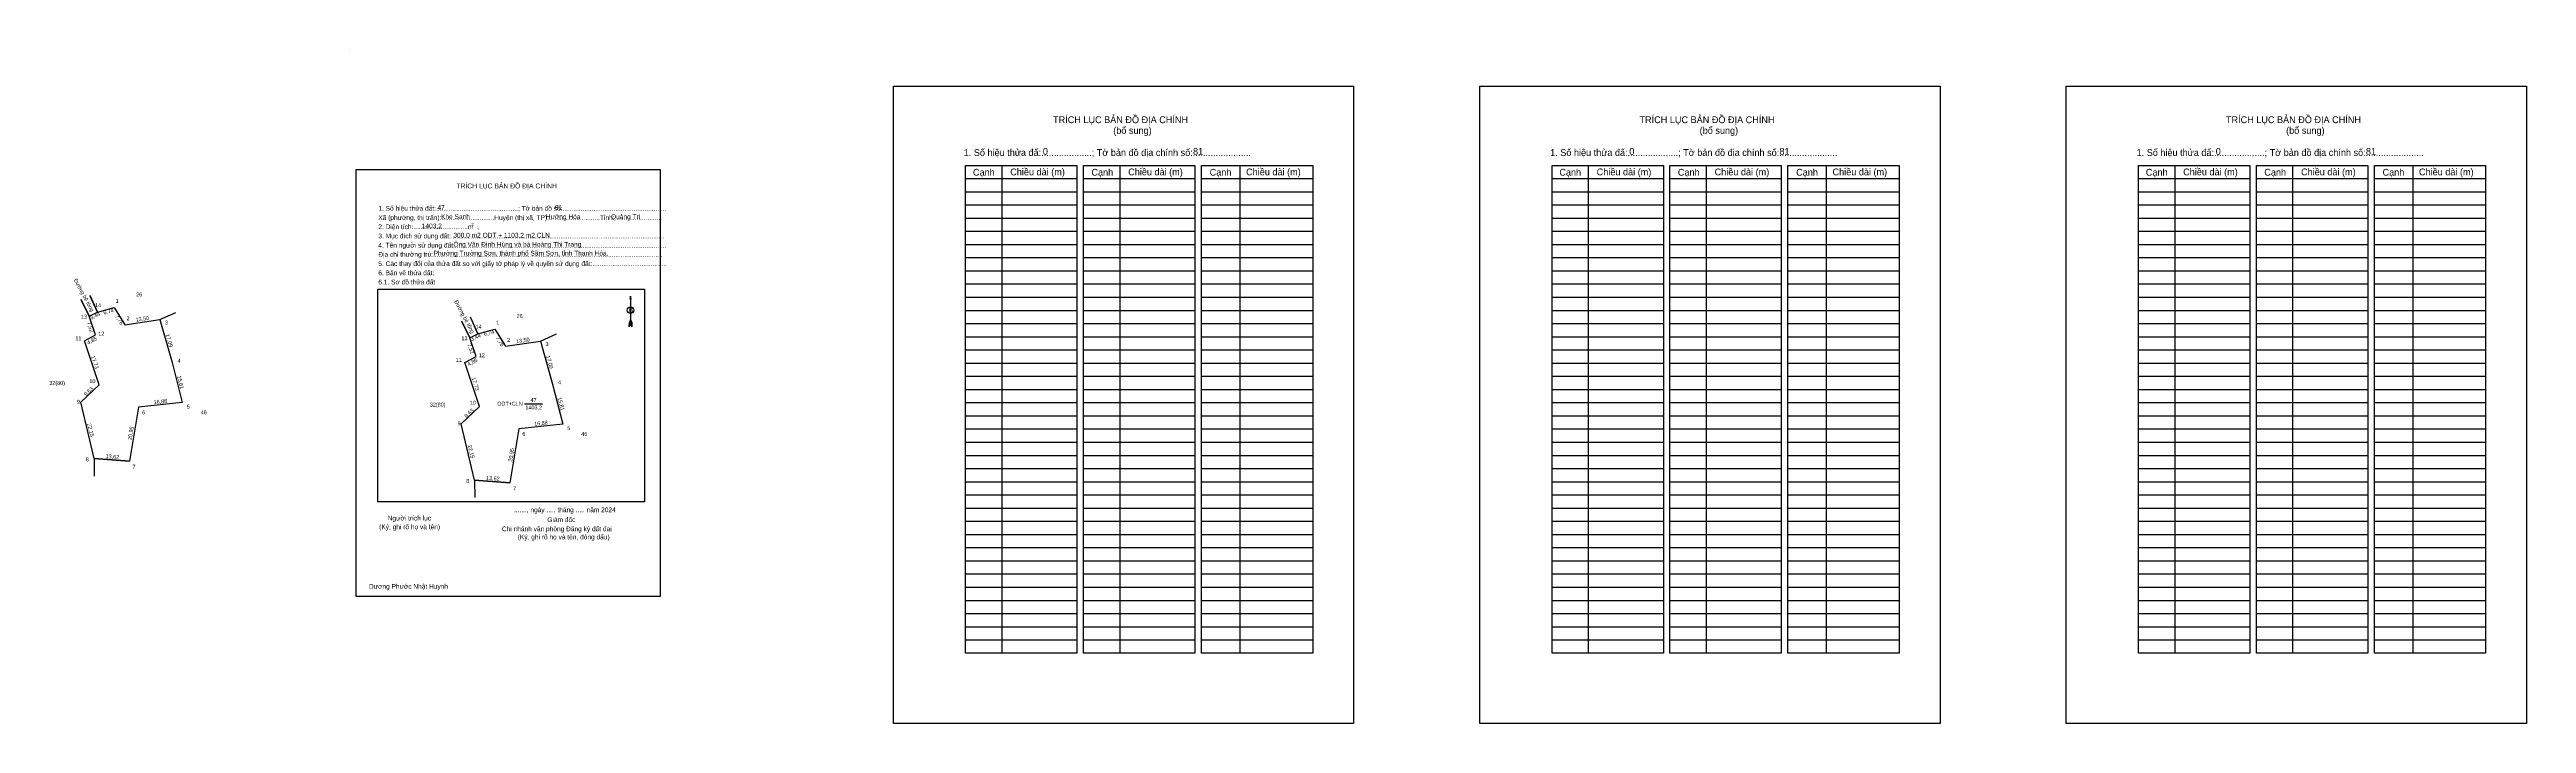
# Model space of a CAD drawing. Extents: x 551851 to 552799, y 1838813 to 1839071.
import ezdxf

# ---------------------------------------------------------------- set-up
doc = ezdxf.new("R2010")
doc.units = 0
for name, color, linetype in [('Level 1', 7, 'Continuous'), ('Level 10', 7, 'Continuous'), ('Level 13', 7, 'Continuous'), ('Level 15', 7, 'Continuous'), ('Level 2', 7, 'Continuous'), ('Level 23', 7, 'Continuous'), ('Level 27', 7, 'Continuous'), ('Level 36', 7, 'Continuous'), ('Level 49', 7, 'Continuous'), ('Level 5', 7, 'Continuous'), ('Level 6', 7, 'Continuous'), ('Level 9', 7, 'Continuous')]:
    doc.layers.add(name, color=color, linetype=linetype)

msp = doc.modelspace()

# ---------------------------------------------------------------- linework, layer by layer
at = {"layer": 'Level 1'}
for p, q in [((551965.79, 1839070.52), (551965.79, 1839070.52)), ((552174.2, 1839056.46), (552174.2, 1839056.46)), ((552215.75, 1839026.23), (552215.75, 1838839.65)), ((552260.89, 1839026.23), (552260.89, 1838839.65)), ((552306.88, 1839026.23), (552306.88, 1838839.65)), ((552440.28, 1839026.23), (552440.28, 1838839.65)), ((552485.42, 1839026.23), (552485.42, 1838839.65)), ((552531.4, 1839026.23), (552531.4, 1838839.65)), ((552664.8, 1839026.23), (552664.8, 1838839.65)), ((552709.94, 1839026.23), (552709.94, 1838839.65)), ((552755.93, 1839026.23), (552755.93, 1838839.65)), ((552201.88, 1839021.19), (552244.49, 1839021.19)), ((552201.88, 1839016.14), (552244.49, 1839016.14)), ((552247.03, 1839021.19), (552289.64, 1839021.19)), ((552247.03, 1839016.14), (552289.64, 1839016.14)), ((552292.17, 1839021.19), (552334.78, 1839021.19)), ((552292.17, 1839016.14), (552334.78, 1839016.14)), ((552426.41, 1839021.19), (552469.02, 1839021.19)), ((552426.41, 1839016.14), (552469.02, 1839016.14)), ((552471.55, 1839021.19), (552514.16, 1839021.19)), ((552471.55, 1839016.14), (552514.16, 1839016.14)), ((552516.7, 1839021.19), (552559.31, 1839021.19)), ((552516.7, 1839016.14), (552559.31, 1839016.14)), ((552650.93, 1839021.19), (552693.54, 1839021.19)), ((552650.93, 1839016.14), (552693.54, 1839016.14)), ((552696.08, 1839021.19), (552738.69, 1839021.19)), ((552696.08, 1839016.14), (552738.69, 1839016.14)), ((552741.22, 1839021.19), (552783.83, 1839021.19)), ((552741.22, 1839016.14), (552783.83, 1839016.14)), ((552201.88, 1839011.1), (552244.49, 1839011.1)), ((552201.88, 1839006.06), (552244.49, 1839006.06)), ((552247.03, 1839011.1), (552289.64, 1839011.1)), ((552247.03, 1839006.06), (552289.64, 1839006.06)), ((552292.17, 1839011.1), (552334.78, 1839011.1)), ((552292.17, 1839006.06), (552334.78, 1839006.06)), ((552426.41, 1839011.1), (552469.02, 1839011.1)), ((552426.41, 1839006.06), (552469.02, 1839006.06)), ((552471.55, 1839011.1), (552514.16, 1839011.1)), ((552471.55, 1839006.06), (552514.16, 1839006.06)), ((552516.7, 1839011.1), (552559.31, 1839011.1)), ((552516.7, 1839006.06), (552559.31, 1839006.06)), ((552650.93, 1839011.1), (552693.54, 1839011.1)), ((552650.93, 1839006.06), (552693.54, 1839006.06)), ((552696.08, 1839011.1), (552738.69, 1839011.1)), ((552696.08, 1839006.06), (552738.69, 1839006.06)), ((552741.22, 1839011.1), (552783.83, 1839011.1)), ((552741.22, 1839006.06), (552783.83, 1839006.06)), ((552201.88, 1839001.02), (552244.49, 1839001.02)), ((552201.88, 1838995.97), (552244.49, 1838995.97)), ((552247.03, 1839001.02), (552289.64, 1839001.02)), ((552247.03, 1838995.97), (552289.64, 1838995.97)), ((552292.17, 1839001.02), (552334.78, 1839001.02)), ((552292.17, 1838995.97), (552334.78, 1838995.97)), ((552426.41, 1839001.02), (552469.02, 1839001.02)), ((552426.41, 1838995.97), (552469.02, 1838995.97)), ((552471.55, 1839001.02), (552514.16, 1839001.02)), ((552471.55, 1838995.97), (552514.16, 1838995.97)), ((552516.7, 1839001.02), (552559.31, 1839001.02)), ((552516.7, 1838995.97), (552559.31, 1838995.97)), ((552650.93, 1839001.02), (552693.54, 1839001.02)), ((552650.93, 1838995.97), (552693.54, 1838995.97)), ((552696.08, 1839001.02), (552738.69, 1839001.02)), ((552696.08, 1838995.97), (552738.69, 1838995.97)), ((552741.22, 1839001.02), (552783.83, 1839001.02)), ((552741.22, 1838995.97), (552783.83, 1838995.97)), ((552201.88, 1838990.93), (552244.49, 1838990.93)), ((552201.88, 1838985.89), (552244.49, 1838985.89)), ((552247.03, 1838990.93), (552289.64, 1838990.93)), ((552247.03, 1838985.89), (552289.64, 1838985.89)), ((552292.17, 1838990.93), (552334.78, 1838990.93)), ((552292.17, 1838985.89), (552334.78, 1838985.89)), ((552426.41, 1838990.93), (552469.02, 1838990.93)), ((552426.41, 1838985.89), (552469.02, 1838985.89)), ((552471.55, 1838990.93), (552514.16, 1838990.93)), ((552471.55, 1838985.89), (552514.16, 1838985.89)), ((552516.7, 1838990.93), (552559.31, 1838990.93)), ((552516.7, 1838985.89), (552559.31, 1838985.89)), ((552650.93, 1838990.93), (552693.54, 1838990.93)), ((552650.93, 1838985.89), (552693.54, 1838985.89)), ((552696.08, 1838990.93), (552738.69, 1838990.93)), ((552696.08, 1838985.89), (552738.69, 1838985.89)), ((552741.22, 1838990.93), (552783.83, 1838990.93)), ((552741.22, 1838985.89), (552783.83, 1838985.89)), ((551968.22, 1838978.7), (551968.22, 1838978.7)), ((552201.88, 1838980.85), (552244.49, 1838980.85)), ((552247.03, 1838980.85), (552289.64, 1838980.85)), ((552292.17, 1838980.85), (552334.78, 1838980.85)), ((552426.41, 1838980.85), (552469.02, 1838980.85)), ((552471.55, 1838980.85), (552514.16, 1838980.85)), ((552516.7, 1838980.85), (552559.31, 1838980.85)), ((552650.93, 1838980.85), (552693.54, 1838980.85)), ((552696.08, 1838980.85), (552738.69, 1838980.85)), ((552741.22, 1838980.85), (552783.83, 1838980.85)), ((552073.57, 1838967.26), (552073.13, 1838966.17)), ((552073.57, 1838976.15), (552073.57, 1838965.5)), ((552073.57, 1838967.26), (552074.02, 1838966.17)), ((552073.57, 1838967.1), (552074.02, 1838966.01)), ((552073.57, 1838966.95), (552074.02, 1838965.86)), ((552201.88, 1838975.8), (552244.49, 1838975.8)), ((552201.88, 1838970.76), (552244.49, 1838970.76)), ((552247.03, 1838975.8), (552289.64, 1838975.8)), ((552247.03, 1838970.76), (552289.64, 1838970.76)), ((552292.17, 1838975.8), (552334.78, 1838975.8)), ((552292.17, 1838970.76), (552334.78, 1838970.76)), ((552426.41, 1838975.8), (552469.02, 1838975.8)), ((552426.41, 1838970.76), (552469.02, 1838970.76)), ((552471.55, 1838975.8), (552514.16, 1838975.8)), ((552471.55, 1838970.76), (552514.16, 1838970.76)), ((552516.7, 1838975.8), (552559.31, 1838975.8)), ((552516.7, 1838970.76), (552559.31, 1838970.76)), ((552650.93, 1838975.8), (552693.54, 1838975.8)), ((552650.93, 1838970.76), (552693.54, 1838970.76)), ((552696.08, 1838975.8), (552738.69, 1838975.8)), ((552696.08, 1838970.76), (552738.69, 1838970.76)), ((552741.22, 1838975.8), (552783.83, 1838975.8)), ((552741.22, 1838970.76), (552783.83, 1838970.76)), ((552073.1, 1838964.41), (552073.13, 1838966.17)), ((552073.57, 1838965.5), (552073.1, 1838964.41)), ((552073.57, 1838966.8), (552074.03, 1838965.7)), ((552073.57, 1838966.64), (552074.03, 1838965.54)), ((552073.57, 1838966.49), (552074.03, 1838965.39)), ((552073.57, 1838966.34), (552074.03, 1838965.23)), ((552073.57, 1838966.18), (552074.04, 1838965.07)), ((552073.57, 1838966.03), (552074.04, 1838964.91)), ((552073.57, 1838965.88), (552074.04, 1838964.75)), ((552073.57, 1838965.73), (552074.04, 1838964.6)), ((552073.57, 1838965.5), (552074.04, 1838964.41)), ((552074.04, 1838964.41), (552074.02, 1838966.17)), ((552201.88, 1838965.72), (552244.49, 1838965.72)), ((552201.88, 1838960.68), (552244.49, 1838960.68)), ((552247.03, 1838965.72), (552289.64, 1838965.72)), ((552247.03, 1838960.68), (552289.64, 1838960.68)), ((552292.17, 1838965.72), (552334.78, 1838965.72)), ((552292.17, 1838960.68), (552334.78, 1838960.68)), ((552426.41, 1838965.72), (552469.02, 1838965.72)), ((552426.41, 1838960.68), (552469.02, 1838960.68)), ((552471.55, 1838965.72), (552514.16, 1838965.72)), ((552471.55, 1838960.68), (552514.16, 1838960.68)), ((552516.7, 1838965.72), (552559.31, 1838965.72)), ((552516.7, 1838960.68), (552559.31, 1838960.68)), ((552650.93, 1838965.72), (552693.54, 1838965.72)), ((552650.93, 1838960.68), (552693.54, 1838960.68)), ((552696.08, 1838965.72), (552738.69, 1838965.72)), ((552696.08, 1838960.68), (552738.69, 1838960.68)), ((552741.22, 1838965.72), (552783.83, 1838965.72)), ((552741.22, 1838960.68), (552783.83, 1838960.68)), ((552201.88, 1838955.63), (552244.49, 1838955.63)), ((552201.88, 1838950.59), (552244.49, 1838950.59)), ((552247.03, 1838955.63), (552289.64, 1838955.63)), ((552247.03, 1838950.59), (552289.64, 1838950.59)), ((552292.17, 1838955.63), (552334.78, 1838955.63)), ((552292.17, 1838950.59), (552334.78, 1838950.59)), ((552426.41, 1838955.63), (552469.02, 1838955.63)), ((552426.41, 1838950.59), (552469.02, 1838950.59)), ((552471.55, 1838955.63), (552514.16, 1838955.63)), ((552471.55, 1838950.59), (552514.16, 1838950.59)), ((552516.7, 1838955.63), (552559.31, 1838955.63)), ((552516.7, 1838950.59), (552559.31, 1838950.59)), ((552650.93, 1838955.63), (552693.54, 1838955.63)), ((552650.93, 1838950.59), (552693.54, 1838950.59)), ((552696.08, 1838955.63), (552738.69, 1838955.63)), ((552696.08, 1838950.59), (552738.69, 1838950.59)), ((552741.22, 1838955.63), (552783.83, 1838955.63)), ((552741.22, 1838950.59), (552783.83, 1838950.59)), ((552201.88, 1838945.55), (552244.49, 1838945.55)), ((552201.88, 1838940.51), (552244.49, 1838940.51)), ((552247.03, 1838945.55), (552289.64, 1838945.55)), ((552247.03, 1838940.51), (552289.64, 1838940.51)), ((552292.17, 1838945.55), (552334.78, 1838945.55)), ((552292.17, 1838940.51), (552334.78, 1838940.51)), ((552426.41, 1838945.55), (552469.02, 1838945.55)), ((552426.41, 1838940.51), (552469.02, 1838940.51)), ((552471.55, 1838945.55), (552514.16, 1838945.55)), ((552471.55, 1838940.51), (552514.16, 1838940.51)), ((552516.7, 1838945.55), (552559.31, 1838945.55)), ((552516.7, 1838940.51), (552559.31, 1838940.51)), ((552650.93, 1838945.55), (552693.54, 1838945.55)), ((552650.93, 1838940.51), (552693.54, 1838940.51)), ((552696.08, 1838945.55), (552738.69, 1838945.55)), ((552696.08, 1838940.51), (552738.69, 1838940.51)), ((552741.22, 1838945.55), (552783.83, 1838945.55)), ((552741.22, 1838940.51), (552783.83, 1838940.51)), ((552201.88, 1838935.46), (552244.49, 1838935.46)), ((552201.88, 1838930.42), (552244.49, 1838930.42)), ((552247.03, 1838935.46), (552289.64, 1838935.46)), ((552247.03, 1838930.42), (552289.64, 1838930.42)), ((552292.17, 1838935.46), (552334.78, 1838935.46)), ((552292.17, 1838930.42), (552334.78, 1838930.42)), ((552426.41, 1838935.46), (552469.02, 1838935.46)), ((552426.41, 1838930.42), (552469.02, 1838930.42)), ((552471.55, 1838935.46), (552514.16, 1838935.46)), ((552471.55, 1838930.42), (552514.16, 1838930.42)), ((552516.7, 1838935.46), (552559.31, 1838935.46)), ((552516.7, 1838930.42), (552559.31, 1838930.42)), ((552650.93, 1838935.46), (552693.54, 1838935.46)), ((552650.93, 1838930.42), (552693.54, 1838930.42)), ((552696.08, 1838935.46), (552738.69, 1838935.46)), ((552696.08, 1838930.42), (552738.69, 1838930.42)), ((552741.22, 1838935.46), (552783.83, 1838935.46)), ((552741.22, 1838930.42), (552783.83, 1838930.42)), ((552201.88, 1838925.38), (552244.49, 1838925.38)), ((552201.88, 1838920.34), (552244.49, 1838920.34)), ((552247.03, 1838925.38), (552289.64, 1838925.38)), ((552247.03, 1838920.34), (552289.64, 1838920.34)), ((552292.17, 1838925.38), (552334.78, 1838925.38)), ((552292.17, 1838920.34), (552334.78, 1838920.34)), ((552426.41, 1838925.38), (552469.02, 1838925.38)), ((552426.41, 1838920.34), (552469.02, 1838920.34)), ((552471.55, 1838925.38), (552514.16, 1838925.38)), ((552471.55, 1838920.34), (552514.16, 1838920.34)), ((552516.7, 1838925.38), (552559.31, 1838925.38)), ((552516.7, 1838920.34), (552559.31, 1838920.34)), ((552650.93, 1838925.38), (552693.54, 1838925.38)), ((552650.93, 1838920.34), (552693.54, 1838920.34)), ((552696.08, 1838925.38), (552738.69, 1838925.38)), ((552696.08, 1838920.34), (552738.69, 1838920.34)), ((552741.22, 1838925.38), (552783.83, 1838925.38)), ((552741.22, 1838920.34), (552783.83, 1838920.34)), ((552201.88, 1838915.29), (552244.49, 1838915.29)), ((552201.88, 1838910.25), (552244.49, 1838910.25)), ((552247.03, 1838915.29), (552289.64, 1838915.29)), ((552247.03, 1838910.25), (552289.64, 1838910.25)), ((552292.17, 1838915.29), (552334.78, 1838915.29)), ((552292.17, 1838910.25), (552334.78, 1838910.25)), ((552426.41, 1838915.29), (552469.02, 1838915.29)), ((552426.41, 1838910.25), (552469.02, 1838910.25)), ((552471.55, 1838915.29), (552514.16, 1838915.29)), ((552471.55, 1838910.25), (552514.16, 1838910.25)), ((552516.7, 1838915.29), (552559.31, 1838915.29)), ((552516.7, 1838910.25), (552559.31, 1838910.25)), ((552650.93, 1838915.29), (552693.54, 1838915.29)), ((552650.93, 1838910.25), (552693.54, 1838910.25)), ((552696.08, 1838915.29), (552738.69, 1838915.29)), ((552696.08, 1838910.25), (552738.69, 1838910.25)), ((552741.22, 1838915.29), (552783.83, 1838915.29)), ((552741.22, 1838910.25), (552783.83, 1838910.25)), ((552201.88, 1838905.21), (552244.49, 1838905.21)), ((552247.03, 1838905.21), (552289.64, 1838905.21)), ((552292.17, 1838905.21), (552334.78, 1838905.21)), ((552426.41, 1838905.21), (552469.02, 1838905.21)), ((552471.55, 1838905.21), (552514.16, 1838905.21)), ((552516.7, 1838905.21), (552559.31, 1838905.21)), ((552650.93, 1838905.21), (552693.54, 1838905.21)), ((552696.08, 1838905.21), (552738.69, 1838905.21)), ((552741.22, 1838905.21), (552783.83, 1838905.21)), ((552044.4, 1838897.29), (552044.4, 1838897.29)), ((552201.88, 1838900.17), (552244.49, 1838900.17)), ((552201.88, 1838895.12), (552244.49, 1838895.12)), ((552247.03, 1838900.17), (552289.64, 1838900.17)), ((552247.03, 1838895.12), (552289.64, 1838895.12)), ((552292.17, 1838900.17), (552334.78, 1838900.17)), ((552292.17, 1838895.12), (552334.78, 1838895.12)), ((552426.41, 1838900.17), (552469.02, 1838900.17)), ((552426.41, 1838895.12), (552469.02, 1838895.12)), ((552471.55, 1838900.17), (552514.16, 1838900.17)), ((552471.55, 1838895.12), (552514.16, 1838895.12)), ((552516.7, 1838900.17), (552559.31, 1838900.17)), ((552516.7, 1838895.12), (552559.31, 1838895.12)), ((552650.93, 1838900.17), (552693.54, 1838900.17)), ((552650.93, 1838895.12), (552693.54, 1838895.12)), ((552696.08, 1838900.17), (552738.69, 1838900.17)), ((552696.08, 1838895.12), (552738.69, 1838895.12)), ((552741.22, 1838900.17), (552783.83, 1838900.17)), ((552741.22, 1838895.12), (552783.83, 1838895.12)), ((552201.88, 1838890.08), (552244.49, 1838890.08)), ((552201.88, 1838885.04), (552244.49, 1838885.04)), ((552247.03, 1838890.08), (552289.64, 1838890.08)), ((552247.03, 1838885.04), (552289.64, 1838885.04)), ((552292.17, 1838890.08), (552334.78, 1838890.08)), ((552292.17, 1838885.04), (552334.78, 1838885.04)), ((552426.41, 1838890.08), (552469.02, 1838890.08)), ((552426.41, 1838885.04), (552469.02, 1838885.04)), ((552471.55, 1838890.08), (552514.16, 1838890.08)), ((552471.55, 1838885.04), (552514.16, 1838885.04)), ((552516.7, 1838890.08), (552559.31, 1838890.08)), ((552516.7, 1838885.04), (552559.31, 1838885.04)), ((552650.93, 1838890.08), (552693.54, 1838890.08)), ((552650.93, 1838885.04), (552693.54, 1838885.04)), ((552696.08, 1838890.08), (552738.69, 1838890.08)), ((552696.08, 1838885.04), (552738.69, 1838885.04)), ((552741.22, 1838890.08), (552783.83, 1838890.08)), ((552741.22, 1838885.04), (552783.83, 1838885.04)), ((552201.88, 1838880), (552244.49, 1838880)), ((552201.88, 1838874.95), (552244.49, 1838874.95)), ((552247.03, 1838880), (552289.64, 1838880)), ((552247.03, 1838874.95), (552289.64, 1838874.95)), ((552292.17, 1838880), (552334.78, 1838880)), ((552292.17, 1838874.95), (552334.78, 1838874.95)), ((552426.41, 1838880), (552469.02, 1838880)), ((552426.41, 1838874.95), (552469.02, 1838874.95)), ((552471.55, 1838880), (552514.16, 1838880)), ((552471.55, 1838874.95), (552514.16, 1838874.95)), ((552516.7, 1838880), (552559.31, 1838880)), ((552516.7, 1838874.95), (552559.31, 1838874.95)), ((552650.93, 1838880), (552693.54, 1838880)), ((552650.93, 1838874.95), (552693.54, 1838874.95)), ((552696.08, 1838880), (552738.69, 1838880)), ((552696.08, 1838874.95), (552738.69, 1838874.95)), ((552741.22, 1838880), (552783.83, 1838880)), ((552741.22, 1838874.95), (552783.83, 1838874.95)), ((552201.88, 1838869.91), (552244.49, 1838869.91)), ((552201.88, 1838864.87), (552244.49, 1838864.87)), ((552247.03, 1838869.91), (552289.64, 1838869.91)), ((552247.03, 1838864.87), (552289.64, 1838864.87)), ((552292.17, 1838869.91), (552334.78, 1838869.91)), ((552292.17, 1838864.87), (552334.78, 1838864.87)), ((552426.41, 1838869.91), (552469.02, 1838869.91)), ((552426.41, 1838864.87), (552469.02, 1838864.87)), ((552471.55, 1838869.91), (552514.16, 1838869.91)), ((552471.55, 1838864.87), (552514.16, 1838864.87)), ((552516.7, 1838869.91), (552559.31, 1838869.91)), ((552516.7, 1838864.87), (552559.31, 1838864.87)), ((552650.93, 1838869.91), (552693.54, 1838869.91)), ((552650.93, 1838864.87), (552693.54, 1838864.87)), ((552696.08, 1838869.91), (552738.69, 1838869.91)), ((552696.08, 1838864.87), (552738.69, 1838864.87)), ((552741.22, 1838869.91), (552783.83, 1838869.91)), ((552741.22, 1838864.87), (552783.83, 1838864.87)), ((552201.88, 1838859.82), (552244.49, 1838859.82)), ((552201.88, 1838854.78), (552244.49, 1838854.78)), ((552247.03, 1838859.82), (552289.64, 1838859.82)), ((552247.03, 1838854.78), (552289.64, 1838854.78)), ((552292.17, 1838859.82), (552334.78, 1838859.82)), ((552292.17, 1838854.78), (552334.78, 1838854.78)), ((552426.41, 1838859.82), (552469.02, 1838859.82)), ((552426.41, 1838854.78), (552469.02, 1838854.78)), ((552471.55, 1838859.82), (552514.16, 1838859.82)), ((552471.55, 1838854.78), (552514.16, 1838854.78)), ((552516.7, 1838859.82), (552559.31, 1838859.82)), ((552516.7, 1838854.78), (552559.31, 1838854.78)), ((552650.93, 1838859.82), (552693.54, 1838859.82)), ((552650.93, 1838854.78), (552693.54, 1838854.78)), ((552696.08, 1838859.82), (552738.69, 1838859.82)), ((552696.08, 1838854.78), (552738.69, 1838854.78)), ((552741.22, 1838859.82), (552783.83, 1838859.82)), ((552741.22, 1838854.78), (552783.83, 1838854.78)), ((552201.88, 1838849.74), (552244.49, 1838849.74)), ((552201.88, 1838844.7), (552244.49, 1838844.7)), ((552247.03, 1838849.74), (552289.64, 1838849.74)), ((552247.03, 1838844.7), (552289.64, 1838844.7)), ((552292.17, 1838849.74), (552334.78, 1838849.74)), ((552292.17, 1838844.7), (552334.78, 1838844.7)), ((552426.41, 1838849.74), (552469.02, 1838849.74)), ((552426.41, 1838844.7), (552469.02, 1838844.7)), ((552471.55, 1838849.74), (552514.16, 1838849.74)), ((552471.55, 1838844.7), (552514.16, 1838844.7)), ((552516.7, 1838849.74), (552559.31, 1838849.74)), ((552516.7, 1838844.7), (552559.31, 1838844.7)), ((552650.93, 1838849.74), (552693.54, 1838849.74)), ((552650.93, 1838844.7), (552693.54, 1838844.7)), ((552696.08, 1838849.74), (552738.69, 1838849.74)), ((552696.08, 1838844.7), (552738.69, 1838844.7)), ((552741.22, 1838849.74), (552783.83, 1838849.74)), ((552741.22, 1838844.7), (552783.83, 1838844.7)), ((552350.41, 1838812.74), (552350.41, 1838812.74))]:
    msp.add_line(p, q, dxfattribs=at)
for points in [[(552201.88, 1839026.23), (552244.49, 1839026.23), (552244.49, 1838839.65), (552201.88, 1838839.65)], [(552247.03, 1839026.23), (552289.64, 1839026.23), (552289.64, 1838839.65), (552247.03, 1838839.65)], [(552292.17, 1839026.23), (552334.78, 1839026.23), (552334.78, 1838839.65), (552292.17, 1838839.65)], [(552426.41, 1839026.23), (552469.02, 1839026.23), (552469.02, 1838839.65), (552426.41, 1838839.65)], [(552471.55, 1839026.23), (552514.16, 1839026.23), (552514.16, 1838839.65), (552471.55, 1838839.65)], [(552516.7, 1839026.23), (552559.31, 1839026.23), (552559.31, 1838839.65), (552516.7, 1838839.65)], [(552650.93, 1839026.23), (552693.54, 1839026.23), (552693.54, 1838839.65), (552650.93, 1838839.65)], [(552696.08, 1839026.23), (552738.69, 1839026.23), (552738.69, 1838839.65), (552696.08, 1838839.65)], [(552741.22, 1839026.23), (552783.83, 1839026.23), (552783.83, 1838839.65), (552741.22, 1838839.65)]]:
    msp.add_lwpolyline(points, close=True, dxfattribs=at)
msp.add_lwpolyline([(552073.88, 1838975.02), (552073.57, 1838976.15), (552073.27, 1838975.02)], dxfattribs=at)
msp.add_circle((552073.57, 1838970.82), 1.3, dxfattribs=at)
at = {"layer": 'Level 10'}
for p, q in [((552012.02, 1838960.26), (552015.12, 1838961.75)), ((552014.43, 1838953.14), (552012.02, 1838960.26)), ((552015.12, 1838961.75), (552021.6, 1838963.61)), ((552021.6, 1838963.61), (552025.7, 1838957.02)), ((552025.7, 1838957.02), (552039.06, 1838958.99)), ((552039.06, 1838958.99), (552043.76, 1838942.56)), ((552010.17, 1838950.82), (552014.43, 1838953.14)), ((552015.77, 1838934), (552010.17, 1838950.82)), ((552043.76, 1838942.56), (552047.63, 1838927.23)), ((552008.77, 1838927.39), (552015.77, 1838934)), ((552013.85, 1838905.83), (552008.77, 1838927.39)), ((552030.84, 1838925.45), (552027.43, 1838904.78)), ((552047.63, 1838927.23), (552030.84, 1838925.45)), ((552027.43, 1838904.78), (552013.85, 1838905.83))]:
    msp.add_line(p, q, dxfattribs=at)
msp.add_lwpolyline([(551976.81, 1838978.86), (552078.87, 1838978.86), (552078.87, 1838897.46), (551976.81, 1838897.46)], close=True, dxfattribs=at)
at = {"layer": 'Level 15'}
for p, q in [((552025.7, 1838957.02), (552039.06, 1838958.99)), ((552013.85, 1838905.83), (552027.43, 1838904.78))]:
    msp.add_line(p, q, dxfattribs=at)
at = {"layer": 'Level 2'}
for points in [[(552174.2, 1839056.46), (552350.41, 1839056.46), (552350.41, 1838812.74), (552174.2, 1838812.74)], [(552398.72, 1839056.46), (552574.94, 1839056.46), (552574.94, 1838812.74), (552398.72, 1838812.74)], [(552623.25, 1839056.46), (552799.46, 1839056.46), (552799.46, 1838812.74), (552623.25, 1838812.74)], [(551968.5, 1839024.68), (552084.9, 1839024.68), (552084.9, 1838861.35), (551968.5, 1838861.35)]]:
    msp.add_lwpolyline(points, close=True, dxfattribs=at)
at = {"layer": 'Level 23'}
for p, q in [((552012.21, 1838968.31), (552015.12, 1838961.75)), ((552008.86, 1838966.75), (552012.02, 1838960.26))]:
    msp.add_line(p, q, dxfattribs=at)
at = {"layer": 'Level 27'}
for p, q in [((552015.12, 1838961.75), (552012.4, 1838967.9)), ((552012.02, 1838960.26), (552009.08, 1838966.3)), ((552039.06, 1838958.99), (552045.2, 1838961.74)), ((552013.85, 1838905.83), (552013.91, 1838899.11))]:
    msp.add_line(p, q, dxfattribs=at)
at = {"layer": 'Level 5'}
for p, q in [((551866.53, 1838976.57), (551869.44, 1838970.01)), ((551863.18, 1838975.01), (551866.34, 1838968.52)), ((551866.34, 1838968.52), (551863.39, 1838974.56)), ((551866.34, 1838968.52), (551869.44, 1838970.01)), ((551868.75, 1838961.4), (551866.34, 1838968.52)), ((551869.44, 1838970.01), (551866.71, 1838976.15)), ((551869.44, 1838970.01), (551875.92, 1838971.87)), ((551875.92, 1838971.87), (551880.02, 1838965.28)), ((551880.02, 1838965.28), (551893.38, 1838967.25)), ((551880.02, 1838965.28), (551893.38, 1838967.25)), ((551893.38, 1838967.25), (551899.52, 1838970)), ((551893.38, 1838967.25), (551898.08, 1838950.82)), ((551864.49, 1838959.08), (551868.75, 1838961.4)), ((551870.09, 1838942.26), (551864.49, 1838959.08)), ((551898.08, 1838950.82), (551901.95, 1838935.49)), ((551863.09, 1838935.65), (551870.09, 1838942.26)), ((551868.17, 1838914.09), (551863.09, 1838935.65)), ((551885.16, 1838933.71), (551881.75, 1838913.04)), ((551901.95, 1838935.49), (551885.16, 1838933.71)), ((551868.17, 1838914.09), (551881.75, 1838913.04)), ((551868.17, 1838914.09), (551868.23, 1838907.36)), ((551881.75, 1838913.04), (551868.17, 1838914.09))]:
    msp.add_line(p, q, dxfattribs=at)
at = {"layer": 'Level 9'}
msp.add_line((552032.97, 1838935.02), (552039.92, 1838935.02), dxfattribs=at)

# ---------------------------------------------------------------- texts
at = {"layer": 'Level 1'}
for s, height, p in [('TRÍCH LỤC BẢN ĐỒ ĐỊA CHÍNH', 2.6053, (552235.36, 1839042.37)), ('TRÍCH LỤC BẢN ĐỒ ĐỊA CHÍNH', 2.6053, (552459.88, 1839042.37)), ('TRÍCH LỤC BẢN ĐỒ ĐỊA CHÍNH', 2.6053, (552684.41, 1839042.37)), ('(bổ sung)', 2.605, (552258.39, 1839038.28)), ('(bổ sung)', 2.605, (552482.92, 1839038.28)), ('(bổ sung)', 2.605, (552707.44, 1839038.28)), ('1. Số hiệu thửa đấ:....................; Tờ bản đồ địa chính số:.......................', 2.6053, (552201.15, 1839029.82)), ('Cạnh', 2.605, (552204.68, 1839022.28)), ('Chiều dài (m)', 2.6053, (552218.96, 1839022.41)), ('Cạnh', 2.605, (552250.04, 1839022.28)), ('Chiều dài (m)', 2.6053, (552264.11, 1839022.41)), ('Cạnh', 2.605, (552295.32, 1839022.28)), ('Chiều dài (m)', 2.6053, (552309.26, 1839022.41)), ('1. Số hiệu thửa đấ:....................; Tờ bản đồ địa chính số:.......................', 2.6053, (552425.67, 1839029.82)), ('Cạnh', 2.605, (552429.2, 1839022.28)), ('Chiều dài (m)', 2.6053, (552443.49, 1839022.41)), ('Cạnh', 2.605, (552474.56, 1839022.28)), ('Chiều dài (m)', 2.6053, (552488.64, 1839022.41)), ('Cạnh', 2.605, (552519.85, 1839022.28)), ('Chiều dài (m)', 2.6053, (552533.78, 1839022.41)), ('1. Số hiệu thửa đấ:....................; Tờ bản đồ địa chính số:.......................', 2.6053, (552650.2, 1839029.82)), ('Cạnh', 2.605, (552653.73, 1839022.28)), ('Chiều dài (m)', 2.6053, (552668.02, 1839022.41)), ('Cạnh', 2.605, (552699.09, 1839022.28)), ('Chiều dài (m)', 2.6053, (552713.16, 1839022.41)), ('Cạnh', 2.605, (552744.37, 1839022.28)), ('Chiều dài (m)', 2.6053, (552758.31, 1839022.41)), ('TRÍCH LỤC BẢN ĐỒ ĐỊA CHÍNH', 1.8782, (552006.91, 1839017.4)), ('Xã (phường, thị trấn):.............................Huyện (thị xã, TP):............................Tỉnh:..........................', 1.8194, (551977.02, 1839005.34)), ('1. Số hiệu thửa đất:.............................................; Tờ bản đồ số:.........................................................', 1.8194, (551977.02, 1839008.86)), ('4. Tên người sử dụng đất:....................................................................................................................', 1.8194, (551977.02, 1838994.77)), ('3. Mục đích sử dụng đất:.....................................................................................................................', 1.8194, (551977.02, 1838998.3)), ('2. Diện tích:..............................m  ;', 1.8194, (551977.02, 1839001.82)), ('2', 1.17, (552012.65, 1839003.05)), ('Địa chỉ thường trú:..............................................................................................................................', 1.8194, (551977.02, 1838991.25)), ('5. Các thay đổi của thửa đất so với giấy tờ pháp lý về quyền sử dụng đất:.........................................', 1.8194, (551977.02, 1838987.73)), ('6. Bản vẽ thửa đất:', 1.8194, (551977.02, 1838984.21)), ('6.1. Sơ đồ thửa đất', 1.8194, (551977.02, 1838980.69)), ('B', 1.76, (552072.92, 1838969.97)), ('Người trích lục', 1.8194, (551980.61, 1838890.37)), ('......., ngày ..... tháng ..... năm 2024', 1.8194, (552028.96, 1838893.54)), ('Giám đốc', 1.819, (552041.73, 1838889.78)), ('(Ký, ghi rõ họ và tên)', 1.8194, (551977.34, 1838887.02)), ('Chi nhánh văn phòng Đăng ký đất đai', 1.8194, (552024.33, 1838886.26)), ('(Ký, ghi rõ họ và tên, đóng dấu)', 1.8194, (552030.39, 1838883.15)), ('Dương Phước Nhật Huynh', 1.8194, (551973.44, 1838864.24))]:
    msp.add_text(s, height=height, dxfattribs=at).set_placement(p)
at = {"layer": 'Level 13'}
for s, p in [('ODT+CLN', (552022.58, 1838934.3)), ('1403,2', (552033.34, 1838932.85)), ('47', (552035.29, 1838935.69))]:
    msp.add_text(s, height=1.5, dxfattribs=at).set_placement(p)
at = {"layer": 'Level 36'}
msp.add_text('Đường bê tông', height=1.5, rotation=298.09404, dxfattribs=at).set_placement((552006.02, 1838974.16))
for s, p in [('26', (552029.97, 1838967.82)), ('32(80)', (551996.74, 1838933.96)), ('46', (552054.72, 1838922.72))]:
    msp.add_text(s, height=1.5, dxfattribs=at).set_placement(p)
at = {"layer": 'Level 49'}
for s, rotation, p in [('7,52', 288.79681, (552011.08, 1838957.77)), ('3,44', 25.67104, (552012.76, 1838958.92)), ('6,74', 14.87355, (552017.62, 1838960.88)), ('7,76', 301.88801, (552021.87, 1838960.19)), ('13,50', 8.38811, (552029.88, 1838958.15)), ('4,85', 28.57275, (552011.62, 1838949.33)), ('17,09', 285.96382, (552041.22, 1838953.27)), ('17,73', 288.41451, (552012.69, 1838944.85)), ('9,63', 43.35862, (552010.82, 1838929.52)), ('15,81', 284.16808, (552045.61, 1838937.3)), ('16,88', 6.05164, (552036.77, 1838926.59)), ('22,15', 283.25829, (552011.25, 1838919.08)), ('20,95', 80.6321, (552028.24, 1838912.81)), ('13,62', 355.57871, (552018.24, 1838906))]:
    msp.add_text(s, height=1.5, rotation=rotation, dxfattribs=at).set_placement(p)
at = {"layer": 'Level 5'}
for s, rotation, p in [('Đường bê tông', 298.09404, (551860.34, 1838982.42)), ('3,44', 25.67104, (551867.08, 1838967.18)), ('6,74', 14.87355, (551871.94, 1838969.14)), ('7,76', 301.88801, (551876.19, 1838968.45)), ('13,50', 8.38811, (551884.2, 1838966.4)), ('7,52', 288.79681, (551865.4, 1838966.02)), ('4,85', 28.57275, (551865.94, 1838957.59)), ('17,09', 285.96382, (551895.54, 1838961.52)), ('17,73', 288.41451, (551867.01, 1838953.11)), ('9,63', 43.35862, (551865.13, 1838937.78)), ('15,81', 284.16808, (551899.93, 1838945.56)), ('16,88', 6.05164, (551891.09, 1838934.84)), ('22,15', 283.25829, (551865.57, 1838927.34)), ('20,95', 80.6321, (551882.56, 1838921.07)), ('13,62', 355.57871, (551872.56, 1838914.25))]:
    msp.add_text(s, height=1.5, rotation=rotation, dxfattribs=at).set_placement(p)
for s, p in [('26', (551884.29, 1838976.08)), ('13', (551863.17, 1838967.6)), ('14', (551868.59, 1838971.98)), ('1', (551876.47, 1838973.63)), ('2', (551880.64, 1838966.97)), ('3', (551895.36, 1838965.36)), ('11', (551861.02, 1838959.31)), ('12', (551869.8, 1838961.1)), ('4', (551900.16, 1838950.77)), ('32(80)', (551851.06, 1838942.22)), ('10', (551866.41, 1838942.91)), ('9', (551861.69, 1838935.03)), ('6', (551886.49, 1838931)), ('5', (551903.67, 1838933.2)), ('46', (551909.04, 1838930.98)), ('8', (551865.01, 1838913.01)), ('7', (551882.9, 1838910.17))]:
    msp.add_text(s, height=1.5, dxfattribs=at).set_placement(p)
at = {"layer": 'Level 6'}
for s, height, p in [('0', 2.61, (552231.44, 1839030.27)), ('81', 2.605, (552288.94, 1839030.29)), ('0', 2.61, (552455.97, 1839030.27)), ('81', 2.605, (552513.46, 1839030.29)), ('0', 2.61, (552680.49, 1839030.27)), ('81', 2.605, (552737.99, 1839030.29)), ('47', 1.819, (551999.64, 1839009.18)), ('Khe Sanh', 1.819, (552001.03, 1839005.68)), ('Hướng Hóa', 1.819, (552041.16, 1839005.66)), ('81', 1.819, (552044.62, 1839009.21)), ('Quảng Trị', 1.819, (552066.1, 1839005.67)), ('1403,2', 1.819, (551993.66, 1839002.14)), ('300,0 m2 ODT + 1103,2 m2 CLN', 1.8194, (552005.76, 1838998.6)), ('Ông Văn Đình Hùng và bà Hoàng Thị Trang', 1.8194, (552005.76, 1838995.09)), ('Phường Trường Sơn, thành phố Sầm Sơn, tỉnh Thanh Hóa.', 1.8194, (551998.19, 1838991.72))]:
    msp.add_text(s, height=height, dxfattribs=at).set_placement(p)
at = {"layer": 'Level 9'}
for s, p in [('13', (552008.85, 1838959.34)), ('14', (552014.27, 1838963.72)), ('1', (552022.15, 1838965.37)), ('2', (552026.32, 1838958.71)), ('3', (552041.04, 1838957.11)), ('11', (552006.7, 1838951.06)), ('12', (552015.48, 1838952.84)), ('4', (552045.84, 1838942.51)), ('10', (552012.09, 1838934.66)), ('9', (552007.37, 1838926.77)), ('6', (552032.17, 1838922.74)), ('5', (552049.35, 1838924.94)), ('8', (552010.69, 1838904.76)), ('7', (552028.59, 1838901.91))]:
    msp.add_text(s, height=1.5, dxfattribs=at).set_placement(p)

doc.saveas('drawing.dxf')
